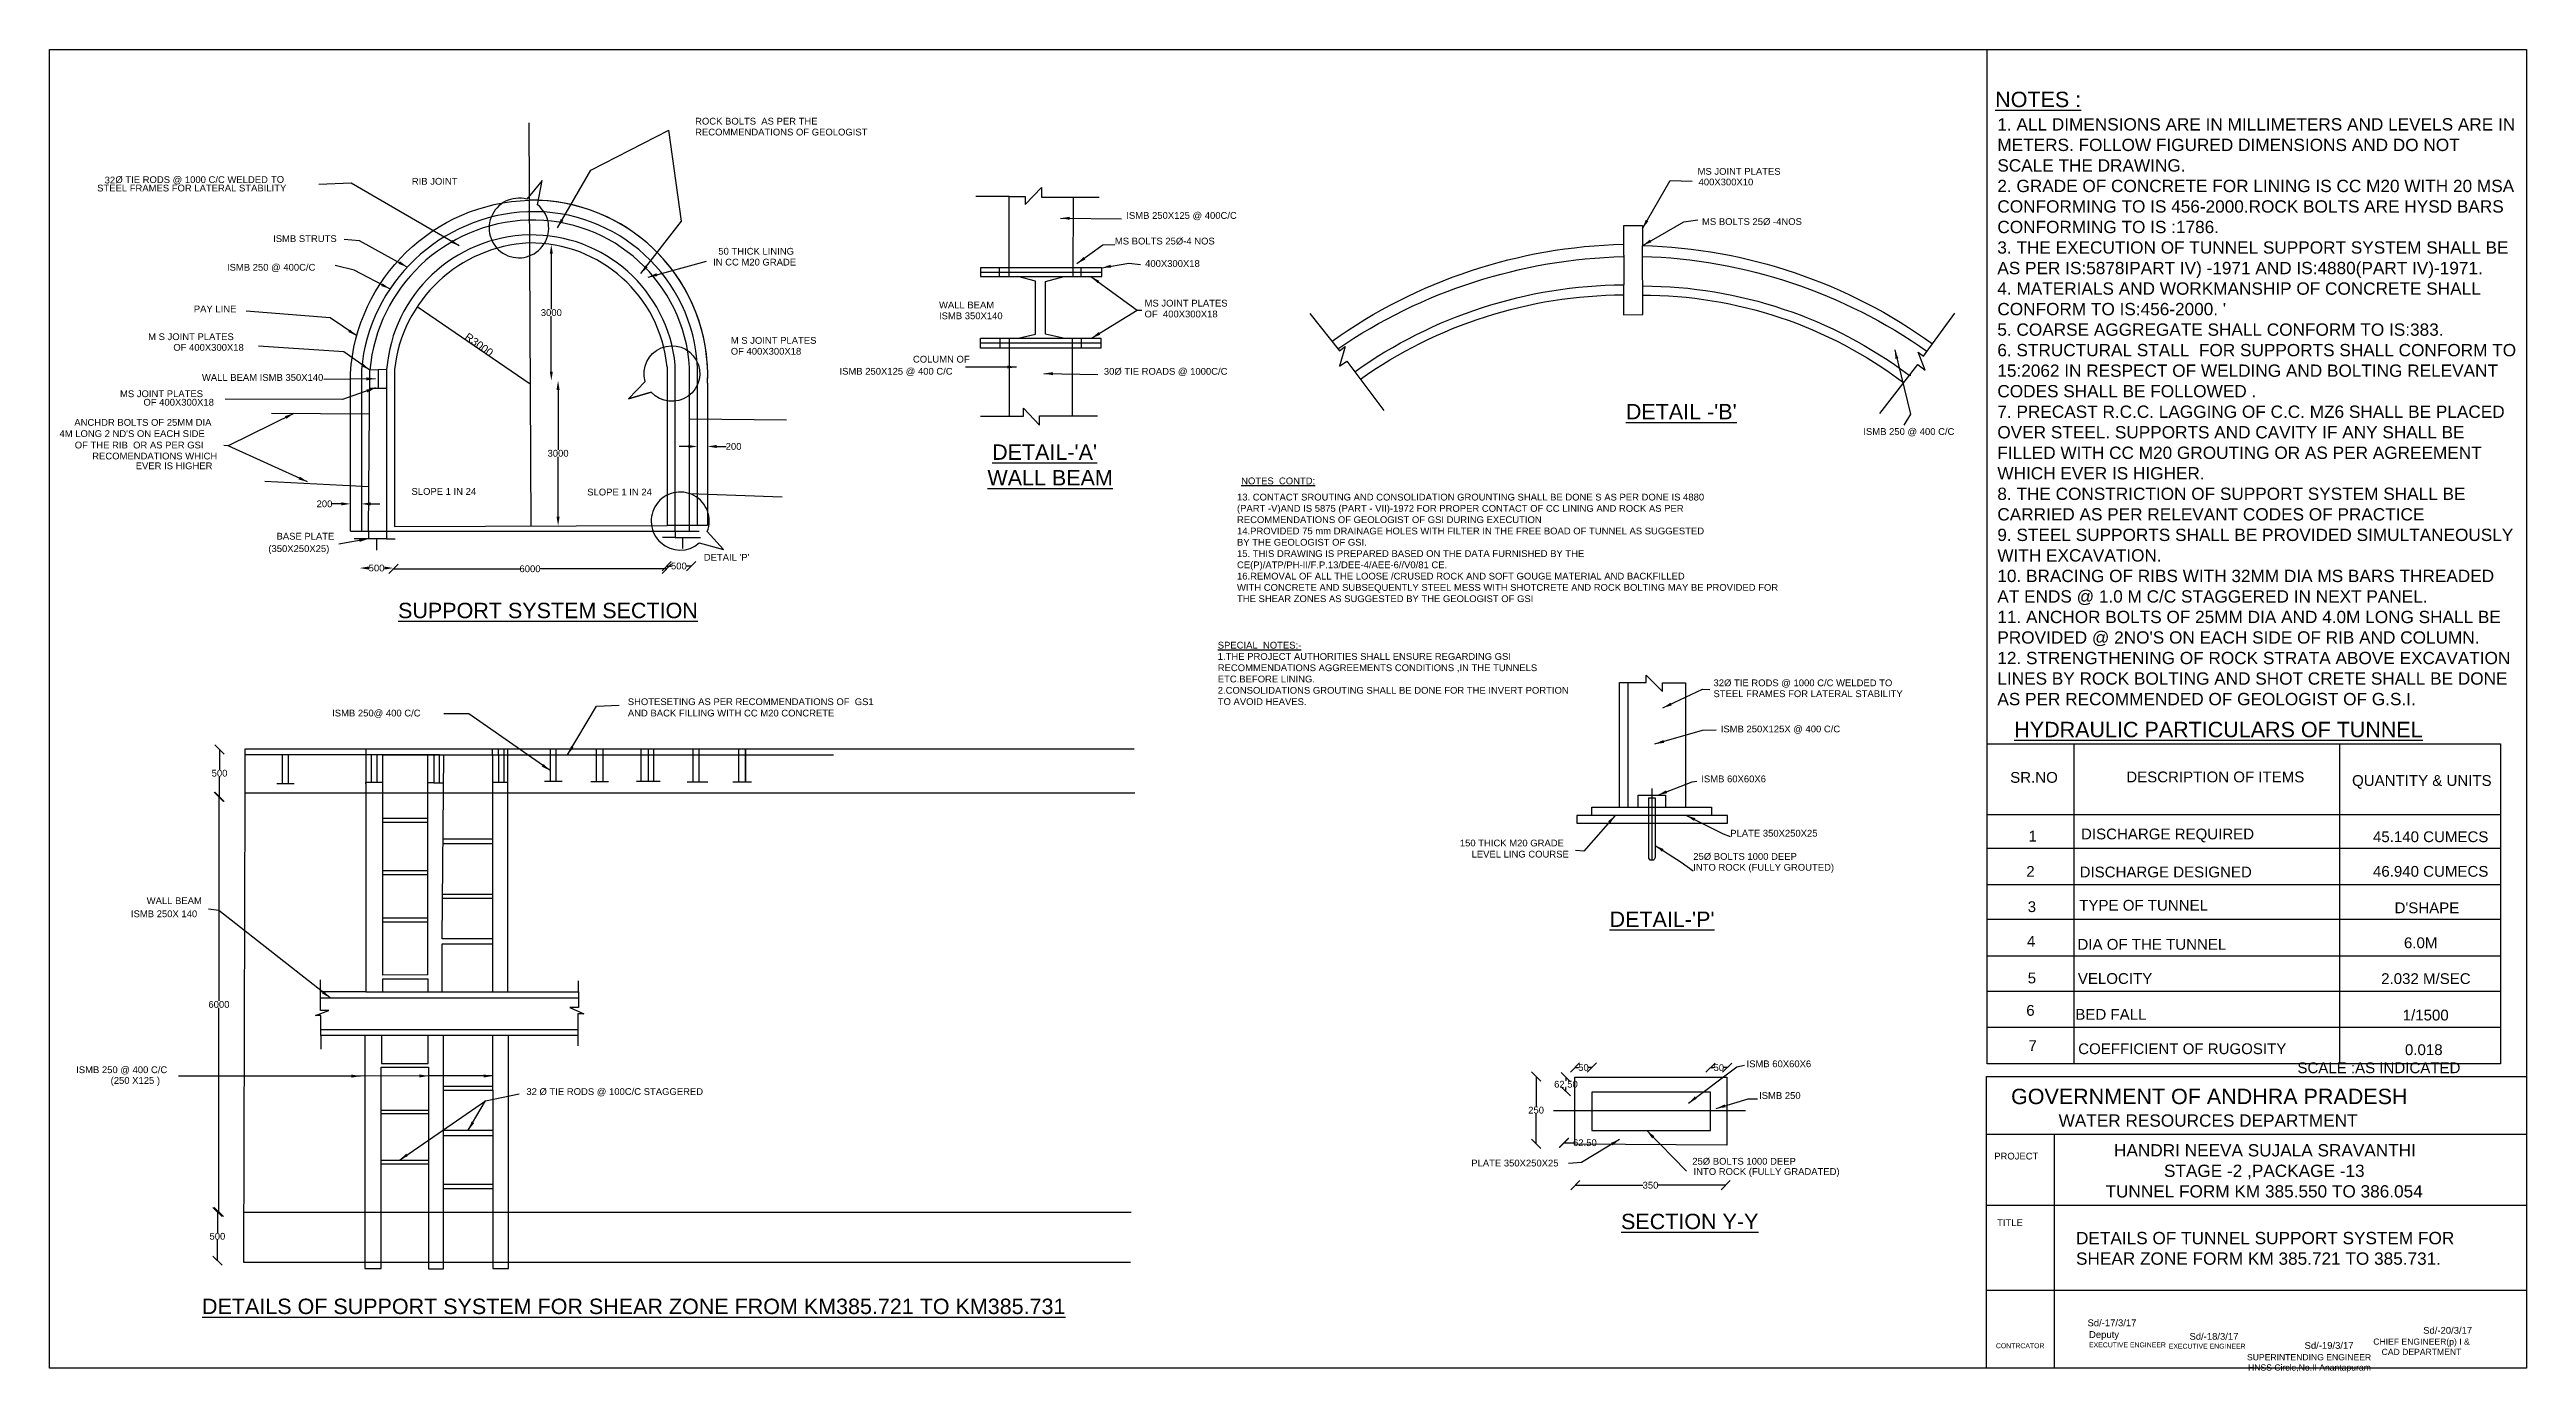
# Model space of a CAD drawing. Header units: millimetres. Extents: x 5124 to 3353660, y 2311 to 45932300.
# Drawn here: x 3345611 to 3353660, y 45928003 to 45932300 of the extents above; entities outside this region: 2.
import ezdxf

# ---------------------------------------------------------------- set-up
doc = ezdxf.new("R2010")
doc.units = ezdxf.units.MM
doc.header["$MEASUREMENT"] = 0
for name, color, linetype in [('DIMENSION', 7, 'Continuous'), ('DRAWING', 2, 'Continuous'), ('TEXT', 7, 'Continuous')]:
    doc.layers.add(name, color=color, linetype=linetype)
doc.styles.get("Standard").update_dxf_attribs({"font": 'arial.ttf', "height": 22})
doc.dimstyles.get("Standard").update_dxf_attribs({"dimtxt": 200, "dimasz": 110, "dimexe": 0.18, "dimexo": 0.0625, "dimgap": 0.09, "dimtad": 0, "dimtih": 1, "dimtoh": 1, "dimdec": 0, "dimzin": 0, "dimdsep": 46, "dimtxsty": 'Standard', "dimblk": 'OBLIQUE', "dimcen": 0.09, "dimse1": 1, "dimse2": 1, "dimadec": 0, "dimazin": 0, "dimtfac": 1, "dimtdec": 0, "dimtofl": 0, "dimtmove": 0, "dimatfit": 3, "dimfxl": 1, "dimtolj": 1, "dimtzin": 0, "dimarcsym": 0})

msp = doc.modelspace()

# ---------------------------------------------------------------- texts
at = {"layer": 'DIMENSION', "color": 0}
for s, height, p in [('SR.NO ', 35, (3351982.7, 45929918.4)), ('DESCRIPTION OF ITEMS', 35, (3352360, 45929920)), ('QUANTITY & UNITS ', 35, (3353093.7, 45929908.3)), ('1', 35, (3352042, 45929727.6)), ('DISCHARGE REQUIRED ', 35, (3352213, 45929734.6)), ('45.140 CUMECS ', 35, (3353161.7, 45929725.6)), ('2', 35, (3352035, 45929613)), ('DISCHARGE DESIGNED ', 35, (3352208.3, 45929611.1)), ('46.940 CUMECS ', 35, (3353161.7, 45929613.2)), ('3', 35, (3352039.7, 45929498.4)), ('TYPE OF TUNNEL ', 35, (3352207.2, 45929502.9)), ("D'SHAPE", 35, (3353231.8, 45929494.7)), ('4', 35, (3352037.3, 45929386.1)), ('DIA OF THE TUNNEL ', 35, (3352201.4, 45929376.1)), ('6.0M', 35, (3353262.4, 45929381.1)), ('5', 35, (3352039.7, 45929266.8)), ('VELOCITY ', 35, (3352202.6, 45929265)), ('2.032 M/SEC', 35, (3353188.4, 45929264.7)), ('6', 35, (3352035, 45929161.5)), ('BED FALL ', 35, (3352194.5, 45929148.6)), ('1/1500', 35, (3353258.3, 45929146.2)), ('7', 35, (3352042, 45929046.9)), ('COEFFICIENT OF RUGOSITY', 35, (3352203.8, 45929036.9)), ('SCALE :AS INDICATED ', 35, (3352916.1, 45928975)), ('0.018', 35, (3353265.6, 45929033.8)), ('PROJECT', 22, (3351930.8, 45928694.6)), ('TITLE ', 22, (3351940.2, 45928478.3)), ('Sd/-17/3/17', 22, (3352234, 45928153)), ('Sd/-18/3/17', 22, (3352565.5, 45928109)), ('Sd/-20/3/17', 22, (3353325, 45928128.5)), ('CONTRCATOR', 16, (3351936.4, 45928081.5)), ('EXECUTIVE ENGINEER', 16, (3352498, 45928080)), ('Sd/-19/3/17', 22, (3352939.5, 45928079.5))]:
    msp.add_text(s, height=height, dxfattribs=at).set_placement(p)
at = {"layer": 'DIMENSION', "color": 0, "attachment_point": 1}
for s, insert, char_height, width in [("1. ALL DIMENSIONS ARE IN MILLIMETERS AND LEVELS ARE IN METERS. FOLLOW FIGURED DIMENSIONS AND DO NOT SCALE THE DRAWING. \\P2. GRADE OF CONCRETE FOR LINING IS CC M20 WITH 20 MSA CONFORMING TO IS 456-2000.ROCK BOLTS ARE HYSD BARS CONFORMING TO IS :1786. \\P3. THE EXECUTION OF TUNNEL SUPPORT SYSTEM SHALL BE AS PER IS:5878IPART IV) -1971 AND IS:4880(PART IV)-1971. \\P4. MATERIALS AND WORKMANSHIP OF CONCRETE SHALL CONFORM TO IS:456-2000. ' \\P5. COARSE AGGREGATE SHALL CONFORM TO IS:383. \\P6. STRUCTURAL STALL  FOR SUPPORTS SHALL CONFORM TO 15:2062 IN RESPECT OF WELDING AND BOLTING RELEVANT CODES SHALL BE FOLLOWED . \\P7. PRECAST R.C.C. LAGGING OF C.C. MZ6 SHALL BE PLACED OVER STEEL. SUPPORTS AND CAVITY IF ANY SHALL BE FILLED WITH CC M20 GROUTING OR AS PER AGREEMENT WHICH EVER IS HIGHER. \\P8. THE CONSTRICTION OF SUPPORT SYSTEM SHALL BE CARRIED AS PER RELEVANT CODES OF PRACTICE \\P9. STEEL SUPPORTS SHALL BE PROVIDED SIMULTANEOUSLY WITH EXCAVATION. \\P10. BRACING OF RIBS WITH 32MM DIA MS BARS THREADED AT ENDS @ 1.0 M C/C STAGGERED IN NEXT PANEL. \\P11. ANCHOR BOLTS OF 25MM DIA AND 4.0M LONG SHALL BE PROVIDED @ 2NO'S ON EACH SIDE OF RIB AND COLUMN. \\P12. STRENGTHENING OF ROCK STRATA ABOVE EXCAVATION LINES BY ROCK BOLTING AND SHOT CRETE SHALL BE DONE AS PER RECOMMENDED OF GEOLOGIST OF G.S.I. ", (3351941, 45932077.5), 40.0004, 1689.891), ('\\pi35.523;{\\H2.2727x;GOVERNMENT OF ANDHRA PRADESH } \\P\\pi190.09;{\\H1.8182x;WATER RESOURCES DEPARTMENT}', (3351950, 45928924.5), 22, 1350.157), ('\\pi103.12;HANDRI NEEVA SUJALA SRAVANTHI  \\P\\pi265.44;STAGE -2 ,PACKAGE -13 \\P\\pi75.455;TUNNEL FORM KM 385.550 TO 386.054', (3352217, 45928744.5), 40, 1177.976), ('DETAILS OF TUNNEL SUPPORT SYSTEM FOR  SHEAR ZONE FORM KM 385.721 TO 385.731.', (3352196.6, 45928459.3), 40, 1397.745), ('Deputy \\P{\\H0.72727x;EXECUTIVE ENGINEER}', (3352239, 45928137), 22, 249.648), ('\\pi7.1616;CHIEF ENGINEER(p) I & \\P\\pi34.297;CAD DEPARTMENT', (3353155.5, 45928112.9), 20, 325.878), ('\\pi40.772;SUPERINTENDING ENGINEER  \\P\\pi44.265;HNSS Circle,No.II Anantapuram ', (3352711.5, 45928062.2), 20, 483.563)]:
    msp.add_mtext(s, dxfattribs=dict(at, insert=insert, char_height=char_height, width=width))
at = {"layer": 'DIMENSION', "color": 0, "char_height": 22, "attachment_point": 1}
for s, width, heights, insert in [('\\A1;13. CONTACT SROUTING AND CONSOLIDATION GROUNTING SHALL BE DONE S AS PER DONE IS 4880\\P(PART -V)AND IS 5875 (PART - VII)-1972 FOR PROPER CONTACT OF CC LINING AND ROCK AS PER RECOMMENDATIONS OF GEOLOGIST OF GSI DURING EXECUTION \\P14.PROVIDED 75 mm DRAINAGE HOLES WITH FILTER IN THE FREE BOAD OF TUNNEL AS SUGGESTED \\PBY THE GEOLOGIST OF GSI.\\P15. THIS DRAWING IS PREPARED BASED ON THE DATA FURNISHED BY THE \\PCE(P)/ATP/PH-II/F.P.13/DEE-4/AEE-6//V0/81 CE.\\P16.REMOVAL OF ALL THE LOOSE /CRUSED ROCK AND SOFT GOUGE MATERIAL AND BACKFILLED \\PWITH CONCRETE AND SUBSEQUENTLY STEEL MESS WITH SHOTCRETE AND ROCK BOLTING MAY BE PROVIDED FOR THE SHEAR ZONES AS SUGGESTED BY THE GEOLOGIST OF GSI', 1764, [494.5], (3349470, 45930857.5)), ('{\\LSPECIAL  NOTES:-}\\P1.THE PROJECT AUTHORITIES SHALL ENSURE REGARDING GSI RECOMMENDATIONS AGGREEMENTS CONDITIONS ,IN THE TUNNELS ETC.BEFORE LINING.\\P2.CONSOLIDATIONS GROUTING SHALL BE DONE FOR THE INVERT PORTION TO AVOID HEAVES.', 1175, [0], (3349407.5, 45930376.5))]:
    msp.add_mtext_dynamic_manual_height_columns(s, width=width, gutter_width=110, heights=heights, dxfattribs=dict(at, insert=insert))
at = {"layer": 'TEXT', "color": 0}
for s, height, p in [('%%UNOTES :', 50, (3351934, 45932113.5)), ('ROCK BOLTS  AS PER THE ', 22, (3347709, 45932056.8)), ('RECOMMENDATIONS OF GEOLOGIST', 22, (3347709, 45932021.4)), ('MS JOINT PLATES', 22, (3350966.8, 45931893.7)), ('STEEL FRAMES FOR LATERAL STABILITY', 22, (3345765.7, 45931839.5)), ('32', 22, (3345790, 45931865.5)), ('Ø TIE RODS @ 1000 C/C WELDED ', 22, (3345825, 45931866.9)), ('TO', 22, (3346330.6, 45931867.5)), ('RIB JOINT', 22, (3346788.4, 45931861.6)), ('400X300X10', 22, (3350970.1, 45931859.2)), ('ISMB 250X125 @ 400C/C', 22, (3349110.3, 45931750.5)), ('MS BOLTS 25Ø -4NOS', 22, (3350981.3, 45931730.6)), ('ISMB STRUTS', 22, (3346337.6, 45931675.3)), ('  50 THICK LINING ', 22, (3347767.4, 45931634.2)), ('MS BOLTS 25Ø-4 NOS', 22, (3349073.2, 45931667.2)), ('ISMB 250 @ 400C/C', 22, (3346187.6, 45931582.1)), ('IN CC M20 GRADE', 22, (3347767.4, 45931598.9)), ('400X300X18', 22, (3349171.4, 45931594.3)), ('PAY LINE', 22, (3346079.9, 45931447)), ('WALL BEAM ', 22, (3348501.6, 45931459.8)), ('ISMB 350X140', 22, (3348501.6, 45931424.4)), ('OF  400X300X18', 22, (3349169.6, 45931430.3)), ('MS JOINT PLATES', 22, (3349169.6, 45931465.6)), ('M S JOINT PLATES', 22, (3345931.4, 45931356.6)), ('OF 400X300X18', 22, (3346013.3, 45931321.9)), ('M S JOINT PLATES', 22, (3347824.9, 45931344.6)), ('OF 400X300X18', 22, (3347824.9, 45931309.3)), ('ISMB 250X125 @ 400 C/C', 22, (3348178.2, 45931244.3)), ('COLUMN OF', 22, (3348416.9, 45931283.6)), ('30Ø TIE ROADS @ 1000C/C', 22, (3349037.3, 45931244)), ('MS JOINT PLATES', 22, (3345840, 45931171.3)), ('WALL BEAM ISMB 350X140', 22, (3346106.2, 45931224.2)), ('ANCHDR BOLTS OF 25MM DIA', 22, (3345691.5, 45931078.2)), ('OF 400X300X18', 22, (3345916.2, 45931143.7)), ("%%UDETAIL -'B'", 50, (3350733.6, 45931099.2)), ("4M LONG 2 ND'S ON EACH SIDE ", 22, (3345643.3, 45931041.8)), ('OF THE RIB  OR AS PER GSI ', 22, (3345693, 45931004.6)), ("%%UDETAIL-'A'", 50, (3348674.2, 45930967.6)), ('ISMB 250 @ 400 C/C', 22, (3351505.5, 45931048.5)), ('RECOMENDATIONS WHICH ', 22, (3345749.7, 45930968.9)), ('EVER IS HIGHER', 22, (3345891.1, 45930937.1)), ('%%UWALL BEAM', 50, (3348659, 45930884.5)), ('SLOPE 1 IN 24', 22, (3346787.3, 45930853.9)), ('SLOPE 1 IN 24', 22, (3347358.4, 45930851.8)), ('%%UNOTES  CONTD:', 22, (3349483.5, 45930888.2)), ('(350X250X25)', 22, (3346322.1, 45930668.2)), ('BASE PLATE ', 22, (3346348.7, 45930708.5)), ("DETAIL 'P'", 22, (3347737.2, 45930639.9)), ('%%USUPPORT SYSTEM SECTION', 50, (3346743.7, 45930453.2)), ('32Ø TIE RODS @ 1000 C/C WELDED TO', 22, (3351018.6, 45930232.1)), ('STEEL FRAMES FOR LATERAL STABILITY', 22, (3351018.6, 45930196.7)), ('ISMB 250@ 400 C/C', 22, (3346529.4, 45930133.9)), ('AND BACK FILLING WITH CC M20 CONCRETE', 22, (3347490.5, 45930133.9)), ('SHOTESETING AS PER RECOMMENDATIONS OF  GS1', 22, (3347490.2, 45930170.8)), ('ISMB 250X125X @ 400 C/C', 22, (3351042.1, 45930082.3)), ('%%UHYDRAULIC PARTICULARS OF TUNNEL', 50, (3351996, 45930066.5)), ('ISMB 60X60X6', 22, (3350978.9, 45929920.1)), ('150 THICK M20 GRADE', 22, (3350194.2, 45929711.7)), ('PLATE 350X250X25', 22, (3351073, 45929743.6)), ('LEVEL LING COURSE', 22, (3350232.3, 45929675.6)), ('25Ø BOLTS 1000 DEEP ', 22, (3350952.8, 45929668.1)), ('INTO ROCK (FULLY GROUTED)', 22, (3350952.8, 45929632.8)), ('ISMB 250X 140 ', 22, (3345875.6, 45929481.7)), ('WALL BEAM ', 22, (3345926.7, 45929524.3)), ("%%UDETAIL-'P'", 50, (3350680.8, 45929450.2)), ('ISMB 250 @ 400 C/C', 22, (3345697.6, 45928975.1)), ('ISMB 60X60X6', 22, (3351125.9, 45928994.4)), ('(250 X125 )', 22, (3345809.5, 45928940.4)), ('32 Ø TIE RODS @ 100C/C STAGGERED', 22, (3347160.6, 45928904.3)), ('ISMB 250', 22, (3351166.7, 45928891.4)), ('PLATE 350X250X25', 22, (3350231.3, 45928672)), ('25Ø BOLTS 1000 DEEP', 22, (3350949.6, 45928677.9)), ('INTO ROCK (FULLY GRADATED)', 22, (3350953.8, 45928644.5)), ('%%USECTION Y-Y', 50, (3350718.1, 45928468.3)), ('%%UDETAILS OF SUPPORT SYSTEM FOR SHEAR ZONE FROM KM385.721 TO KM385.731', 50, (3346106.5, 45928192.5))]:
    msp.add_text(s, height=height, dxfattribs=at).set_placement(p)
msp.add_text('R3000', height=25, rotation=324.40047, dxfattribs=at).set_placement((3346957.8, 45931361.9))

# ---------------------------------------------------------------- blocks, each defined once
blk = doc.blocks.new('_Oblique')
at = {"color": 0, "linetype": 'ByBlock', "lineweight": -2}
blk.add_line((-0.5, -0.5), (0.5, 0.5), dxfattribs=at)
blk = doc.blocks.new('*D43')
at = {"layer": 'Defpoints', "color": 0}
for p in [(3346157.5, 45928524), (3346155, 45928366), (3346156.5, 45928366)]:
    blk.add_point(p, dxfattribs=at)
at = {"layer": 'DIMENSION', "color": 0, "lineweight": -2}
for p, q in [((3346156.5, 45928524), (3346156.5, 45928456.3)), ((3346156.5, 45928366), (3346156.5, 45928433.7))]:
    blk.add_line(p, q, dxfattribs=at)
at = {"layer": 'DIMENSION', "color": 0, "lineweight": -2, "xscale": 30, "yscale": 30, "zscale": 30}
for p, rotation in [((3346156.5, 45928524), 90), ((3346156.5, 45928366), 270)]:
    blk.add_blockref('_Oblique', p, dxfattribs=dict(at, rotation=rotation))
at = {"layer": 'DIMENSION', "color": 0, "insert": (3346156.5, 45928445), "char_height": 22, "attachment_point": 5}
blk.add_mtext('\\A1;500', dxfattribs=at)
blk = doc.blocks.new('*D44')
at = {"layer": 'Defpoints', "color": 0}
for p in [(3346161.5, 45929872.5), (3346161.5, 45929872.5), (3346157.5, 45928524)]:
    blk.add_point(p, dxfattribs=at)
at = {"layer": 'DIMENSION', "color": 0, "lineweight": -2}
for p, q in [((3346161.5, 45929872.5), (3346161.5, 45929209.6)), ((3346161.5, 45928524), (3346161.5, 45929186.9))]:
    blk.add_line(p, q, dxfattribs=at)
at = {"layer": 'DIMENSION', "color": 0, "lineweight": -2, "xscale": 30, "yscale": 30, "zscale": 30}
for p, rotation in [((3346161.5, 45929872.5), 90), ((3346161.5, 45928524), 270)]:
    blk.add_blockref('_Oblique', p, dxfattribs=dict(at, rotation=rotation))
at = {"layer": 'DIMENSION', "color": 0, "insert": (3346161.5, 45929198.2), "char_height": 22, "attachment_point": 5}
blk.add_mtext('\\A1;6000', dxfattribs=at)
blk = doc.blocks.new('*D45')
at = {"layer": 'Defpoints', "color": 0}
for p in [(3346162.5, 45930026.5), (3346163.5, 45930026.5), (3346161.5, 45929872.5)]:
    blk.add_point(p, dxfattribs=at)
at = {"layer": 'DIMENSION', "color": 0, "lineweight": -2}
for p, q in [((3346163.5, 45930026.5), (3346163.5, 45929960.8)), ((3346163.5, 45929872.5), (3346163.5, 45929938.2))]:
    blk.add_line(p, q, dxfattribs=at)
at = {"layer": 'DIMENSION', "color": 0, "lineweight": -2, "xscale": 30, "yscale": 30, "zscale": 30}
for p, rotation in [((3346163.5, 45930026.5), 90), ((3346163.5, 45929872.5), 270)]:
    blk.add_blockref('_Oblique', p, dxfattribs=dict(at, rotation=rotation))
at = {"layer": 'DIMENSION', "color": 0, "insert": (3346163.5, 45929949.5), "char_height": 22, "attachment_point": 5}
blk.add_mtext('\\A1;500', dxfattribs=at)
blk = doc.blocks.new('*D46')
at = {"layer": 'Defpoints', "color": 0}
for p in [(3350569.5, 45928615), (3351058, 45928611.5), (3351058, 45928611)]:
    blk.add_point(p, dxfattribs=at)
at = {"layer": 'DIMENSION', "color": 0, "lineweight": -2}
for p, q in [((3350569.5, 45928611), (3350789.4, 45928611)), ((3351058, 45928611), (3350838.1, 45928611))]:
    blk.add_line(p, q, dxfattribs=at)
at = {"layer": 'DIMENSION', "color": 0, "lineweight": -2, "xscale": 30, "yscale": 30, "zscale": 30, "rotation": 180}
blk.add_blockref('_Oblique', (3350569.5, 45928611), dxfattribs=at)
at = {"layer": 'DIMENSION', "color": 0, "lineweight": -2, "xscale": 30, "yscale": 30, "zscale": 30}
blk.add_blockref('_Oblique', (3351058, 45928611), dxfattribs=at)
at = {"layer": 'DIMENSION', "color": 0, "insert": (3350813.8, 45928611), "char_height": 22, "attachment_point": 5}
blk.add_mtext('\\A1;350', dxfattribs=at)
blk = doc.blocks.new('*D47')
at = {"layer": 'Defpoints', "color": 0}
for p in [(3350532.5, 45928790.5), (3350533.5, 45928749), (3350533.5, 45928749)]:
    blk.add_point(p, dxfattribs=at)
at = {"layer": 'DIMENSION', "color": 0, "lineweight": -2}
for p, q in [((3350532.5, 45928749), (3350533.5, 45928749)), ((3350533.5, 45928749), (3350563.5, 45928749))]:
    blk.add_line(p, q, dxfattribs=at)
at = {"layer": 'DIMENSION', "color": 0, "lineweight": -2, "xscale": 30, "yscale": 30, "zscale": 30, "rotation": 180}
blk.add_blockref('_Oblique', (3350532.5, 45928749), dxfattribs=at)
at = {"layer": 'DIMENSION', "color": 0, "lineweight": -2, "xscale": 30, "yscale": 30, "zscale": 30}
blk.add_blockref('_Oblique', (3350533.5, 45928749), dxfattribs=at)
at = {"layer": 'DIMENSION', "color": 0, "insert": (3350600.7, 45928749), "char_height": 22, "attachment_point": 5}
blk.add_mtext('\\A1;62.50', dxfattribs=at)
blk = doc.blocks.new('*D48')
at = {"layer": 'Defpoints', "color": 0}
for p in [(3350440.5, 45928964), (3350442, 45928964), (3350437.5, 45928745.5)]:
    blk.add_point(p, dxfattribs=at)
at = {"layer": 'DIMENSION', "color": 0, "lineweight": -2}
for p, q in [((3350442, 45928964), (3350442, 45928866.1)), ((3350442, 45928745.5), (3350442, 45928843.4))]:
    blk.add_line(p, q, dxfattribs=at)
at = {"layer": 'DIMENSION', "color": 0, "lineweight": -2, "xscale": 30, "yscale": 30, "zscale": 30}
for p, rotation in [((3350442, 45928964), 90), ((3350442, 45928745.5), 270)]:
    blk.add_blockref('_Oblique', p, dxfattribs=dict(at, rotation=rotation))
at = {"layer": 'DIMENSION', "color": 0, "insert": (3350442, 45928854.8), "char_height": 22, "attachment_point": 5}
blk.add_mtext('\\A1;250', dxfattribs=at)
blk = doc.blocks.new('*D49')
at = {"layer": 'Defpoints', "color": 0}
for p in [(3350534, 45928962), (3350539, 45928962), (3350534, 45928916)]:
    blk.add_point(p, dxfattribs=at)
at = {"layer": 'DIMENSION', "color": 0, "lineweight": -2}
for p, q in [((3350539, 45928962), (3350539, 45928950.3)), ((3350539, 45928916), (3350539, 45928927.7))]:
    blk.add_line(p, q, dxfattribs=at)
at = {"layer": 'DIMENSION', "color": 0, "lineweight": -2, "xscale": 30, "yscale": 30, "zscale": 30}
for p, rotation in [((3350539, 45928962), 90), ((3350539, 45928916), 270)]:
    blk.add_blockref('_Oblique', p, dxfattribs=dict(at, rotation=rotation))
at = {"layer": 'DIMENSION', "color": 0, "insert": (3350539, 45928939), "char_height": 22, "attachment_point": 5}
blk.add_mtext('\\A1;62.50', dxfattribs=at)
blk = doc.blocks.new('*D50')
at = {"layer": 'Defpoints', "color": 0}
for p in [(3350568.5, 45928993.5), (3350623.5, 45928993.5), (3350623.5, 45928993.5)]:
    blk.add_point(p, dxfattribs=at)
at = {"layer": 'DIMENSION', "color": 0, "lineweight": -2}
for p, q in [((3350568.5, 45928993.5), (3350580.2, 45928993.5)), ((3350623.5, 45928993.5), (3350611.8, 45928993.5))]:
    blk.add_line(p, q, dxfattribs=at)
at = {"layer": 'DIMENSION', "color": 0, "lineweight": -2, "xscale": 30, "yscale": 30, "zscale": 30, "rotation": 180}
blk.add_blockref('_Oblique', (3350568.5, 45928993.5), dxfattribs=at)
at = {"layer": 'DIMENSION', "color": 0, "lineweight": -2, "xscale": 30, "yscale": 30, "zscale": 30}
blk.add_blockref('_Oblique', (3350623.5, 45928993.5), dxfattribs=at)
at = {"layer": 'DIMENSION', "color": 0, "insert": (3350596, 45928993.5), "char_height": 22, "attachment_point": 5}
blk.add_mtext('\\A1;50', dxfattribs=at)
blk = doc.blocks.new('*D51')
at = {"layer": 'Defpoints', "color": 0}
for p in [(3351008.5, 45928991), (3351063, 45928993), (3351063, 45928991)]:
    blk.add_point(p, dxfattribs=at)
at = {"layer": 'DIMENSION', "color": 0, "lineweight": -2}
for p, q in [((3351008.5, 45928993), (3351019.9, 45928993)), ((3351063, 45928993), (3351051.6, 45928993))]:
    blk.add_line(p, q, dxfattribs=at)
at = {"layer": 'DIMENSION', "color": 0, "lineweight": -2, "xscale": 30, "yscale": 30, "zscale": 30, "rotation": 180}
blk.add_blockref('_Oblique', (3351008.5, 45928993), dxfattribs=at)
at = {"layer": 'DIMENSION', "color": 0, "lineweight": -2, "xscale": 30, "yscale": 30, "zscale": 30}
blk.add_blockref('_Oblique', (3351063, 45928993), dxfattribs=at)
at = {"layer": 'DIMENSION', "color": 0, "insert": (3351035.8, 45928993), "char_height": 22, "attachment_point": 5}
blk.add_mtext('\\A1;50', dxfattribs=at)
blk = doc.blocks.new('*D52')
at = {"layer": 'Defpoints', "color": 0}
for p in [(3347616.5, 45930620), (3347696, 45930622.5), (3347696, 45930621)]:
    blk.add_point(p, dxfattribs=at)
at = {"layer": 'DIMENSION', "color": 0, "lineweight": -2}
for p, q in [((3347616.5, 45930622.5), (3347631.89397, 45930622.5)), ((3347696, 45930622.5), (3347680.60603, 45930622.5))]:
    blk.add_line(p, q, dxfattribs=at)
at = {"layer": 'DIMENSION', "color": 0, "lineweight": -2, "xscale": 30, "yscale": 30, "zscale": 30, "rotation": 180}
blk.add_blockref('_Oblique', (3347616.5, 45930622.5), dxfattribs=at)
at = {"layer": 'DIMENSION', "color": 0, "lineweight": -2, "xscale": 30, "yscale": 30, "zscale": 30}
blk.add_blockref('_Oblique', (3347696, 45930622.5), dxfattribs=at)
at = {"layer": 'DIMENSION', "color": 0, "insert": (3347656.25, 45930622.5), "char_height": 22, "attachment_point": 5}
blk.add_mtext('\\A1;500', dxfattribs=at)
blk = doc.blocks.new('*D53')
at = {"layer": 'Defpoints', "color": 0}
for p in [(3346728.5, 45930615.5), (3346728.5, 45930613.5), (3347616.5, 45930622.5)]:
    blk.add_point(p, dxfattribs=at)
at = {"layer": 'DIMENSION', "color": 0, "lineweight": -2}
for p, q in [((3346728.5, 45930613.5), (3347139.537558, 45930613.5)), ((3347616.5, 45930613.5), (3347205.462442, 45930613.5))]:
    blk.add_line(p, q, dxfattribs=at)
at = {"layer": 'DIMENSION', "color": 0, "lineweight": -2, "xscale": 30, "yscale": 30, "zscale": 30, "rotation": 180}
blk.add_blockref('_Oblique', (3346728.5, 45930613.5), dxfattribs=at)
at = {"layer": 'DIMENSION', "color": 0, "lineweight": -2, "xscale": 30, "yscale": 30, "zscale": 30}
blk.add_blockref('_Oblique', (3347616.5, 45930613.5), dxfattribs=at)
at = {"layer": 'DIMENSION', "color": 0, "insert": (3347172.5, 45930613.5), "char_height": 22, "attachment_point": 5}
blk.add_mtext('\\A1;6000', dxfattribs=at)
blk = doc.blocks.new('*D54')
at = {"layer": 'Defpoints', "color": 0}
for p in [(3346619, 45930616), (3346619, 45930613.5), (3346728.5, 45930615.5)]:
    blk.add_point(p, dxfattribs=at)
at = {"layer": 'DIMENSION', "color": 0, "lineweight": -2}
for p, q in [((3346649, 45930616), (3346649.39397, 45930616)), ((3346698.5, 45930616), (3346698.10603, 45930616))]:
    blk.add_line(p, q, dxfattribs=at)
at = {"layer": 'DIMENSION', "color": 0}
for points in [[(3346649, 45930621), (3346649, 45930611), (3346619, 45930616)], [(3346698.5, 45930621), (3346698.5, 45930611), (3346728.5, 45930616)]]:
    blk.add_solid(points, dxfattribs=at)
at = {"layer": 'DIMENSION', "color": 0, "insert": (3346673.75, 45930616), "char_height": 22, "attachment_point": 5}
blk.add_mtext('\\A1;500', dxfattribs=at)
blk = doc.blocks.new('*D55')
at = {"layer": 'Defpoints', "color": 0}
for p in [(3346589, 45930824.5), (3346589, 45930824.5), (3346624.5, 45930824.5)]:
    blk.add_point(p, dxfattribs=at)
at = {"layer": 'DIMENSION', "color": 0, "lineweight": -2}
for p, q in [((3346559, 45930824.5), (3346529, 45930824.5)), ((3346654.5, 45930824.5), (3346684.5, 45930824.5))]:
    blk.add_line(p, q, dxfattribs=at)
at = {"layer": 'DIMENSION', "color": 0}
for points in [[(3346559, 45930829.5), (3346559, 45930819.5), (3346589, 45930824.5)], [(3346654.5, 45930829.5), (3346654.5, 45930819.5), (3346624.5, 45930824.5)]]:
    blk.add_solid(points, dxfattribs=at)
at = {"layer": 'DIMENSION', "color": 0, "insert": (3346504.5, 45930824.5), "char_height": 22, "attachment_point": 5}
blk.add_mtext('\\A1;200', dxfattribs=at)
blk = doc.blocks.new('*D56')
at = {"layer": 'Defpoints', "color": 0}
for p in [(3347241.7, 45931667.1), (3347241.7, 45931667.1), (3347252.5, 45931224.5)]:
    blk.add_point(p, dxfattribs=at)
at = {"layer": 'DIMENSION', "color": 0, "lineweight": -2}
for p, q in [((3347241.7, 45931637.1), (3347241.7, 45931457.1)), ((3347241.7, 45931254.5), (3347241.7, 45931434.5))]:
    blk.add_line(p, q, dxfattribs=at)
at = {"layer": 'DIMENSION', "color": 0}
for points in [[(3347236.7, 45931637.1), (3347246.7, 45931637.1), (3347241.7, 45931667.1)], [(3347236.7, 45931254.5), (3347246.7, 45931254.5), (3347241.7, 45931224.5)]]:
    blk.add_solid(points, dxfattribs=at)
at = {"layer": 'DIMENSION', "color": 0, "insert": (3347241.7, 45931445.8), "char_height": 22, "attachment_point": 5}
blk.add_mtext('\\A1;3000', dxfattribs=at)
blk = doc.blocks.new('*D57')
at = {"layer": 'Defpoints', "color": 0}
for p in [(3347241.7, 45931224.5), (3347243.3, 45930753.2), (3347263.6, 45930753.2)]:
    blk.add_point(p, dxfattribs=at)
at = {"layer": 'DIMENSION', "color": 0, "lineweight": -2}
for p, q in [((3347263.6, 45931194.5), (3347263.6, 45931000.2)), ((3347263.6, 45930783.2), (3347263.6, 45930977.5))]:
    blk.add_line(p, q, dxfattribs=at)
at = {"layer": 'DIMENSION', "color": 0}
for points in [[(3347258.6, 45931194.5), (3347268.6, 45931194.5), (3347263.6, 45931224.5)], [(3347258.6, 45930783.2), (3347268.6, 45930783.2), (3347263.6, 45930753.2)]]:
    blk.add_solid(points, dxfattribs=at)
at = {"layer": 'DIMENSION', "color": 0, "insert": (3347263.6, 45930988.9), "char_height": 22, "attachment_point": 5}
blk.add_mtext('\\A1;3000', dxfattribs=at)
blk = doc.blocks.new('*D58')
at = {"layer": 'Defpoints', "color": 0}
for p in [(3347717, 45931011), (3347749.5, 45931011), (3347749.5, 45931011)]:
    blk.add_point(p, dxfattribs=at)
at = {"layer": 'DIMENSION', "color": 0, "lineweight": -2}
for p, q in [((3347687, 45931011), (3347657, 45931011)), ((3347779.5, 45931011), (3347809.5, 45931011))]:
    blk.add_line(p, q, dxfattribs=at)
at = {"layer": 'DIMENSION', "color": 0}
for points in [[(3347687, 45931016), (3347687, 45931006), (3347717, 45931011)], [(3347779.5, 45931016), (3347779.5, 45931006), (3347749.5, 45931011)]]:
    blk.add_solid(points, dxfattribs=at)
at = {"layer": 'DIMENSION', "color": 0, "insert": (3347834, 45931011), "char_height": 22, "attachment_point": 5}
blk.add_mtext('\\A1;200', dxfattribs=at)

# ---------------------------------------------------------------- dimensions: what is measured, and where the dimension line sits
at = {"layer": 'DIMENSION', "color": 0}
for base, p1, p2, text, override, picture, middle in [((3347241.7, 45931667.1), (3347252.5, 45931224.5), (3347241.7, 45931667.1), '3000', {"dimtxt": 22, "dimasz": 30, "dimarcsym": 1}, '*D56', (3347241.7, 45931445.8)), ((3347263.6, 45930753.2), (3347241.7, 45931224.5), (3347243.3, 45930753.2), '3000', {"dimtxt": 22, "dimasz": 30, "dimarcsym": 1}, '*D57', (3347263.6, 45930988.9)), ((3346163.5, 45930026.5), (3346161.5, 45929872.5), (3346162.5, 45930026.5), '500', {"dimtxt": 25, "dimasz": 30, "dimarcsym": 1}, '*D45', (3346163.5, 45929949.5)), ((3346161.5, 45929872.5), (3346157.5, 45928524), (3346161.5, 45929872.5), '6000', {"dimtxt": 25, "dimasz": 30, "dimarcsym": 1}, '*D44', (3346161.5, 45929198.2)), ((3350442, 45928964), (3350437.5, 45928745.5), (3350440.5, 45928964), '250', {"dimtxt": 25, "dimasz": 30, "dimarcsym": 1}, '*D48', (3350442, 45928854.8)), ((3350539, 45928962), (3350534, 45928916), (3350534, 45928962), '62.50', {"dimtxt": 25, "dimasz": 30, "dimarcsym": 1}, '*D49', (3350539, 45928939)), ((3346156.5, 45928366), (3346157.5, 45928524), (3346155, 45928366), '500', {"dimtxt": 25, "dimasz": 30, "dimarcsym": 1}, '*D43', (3346156.5, 45928445))]:
    dim = msp.add_linear_dim(base=base, p1=p1, p2=p2, angle=90, text=text, dimstyle='Standard', override=override, dxfattribs=at)
    dim.commit()
    dim.dimension.update_dxf_attribs({"geometry": picture, "text_midpoint": middle})
for base, p1, p2, text, override, picture, middle in [((3347749.5, 45931011), (3347717, 45931011), (3347749.5, 45931011), '200', {"dimtxt": 22, "dimasz": 30, "dimarcsym": 1}, '*D58', (3347834, 45931011)), ((3346589, 45930824.5), (3346624.5, 45930824.5), (3346589, 45930824.5), '200', {"dimtxt": 22, "dimasz": 30, "dimarcsym": 1}, '*D55', (3346504.5, 45930824.5)), ((3346619, 45930616), (3346728.5, 45930615.5), (3346619, 45930613.5), '500', {"dimtxt": 25, "dimasz": 30, "dimsah": 1, "dimarcsym": 1}, '*D54', (3346673.8, 45930616)), ((3346728.5, 45930613.5), (3347616.5, 45930622.5), (3346728.5, 45930615.5), '6000', {"dimtxt": 25, "dimasz": 30, "dimarcsym": 1}, '*D53', (3347172.5, 45930613.5)), ((3347696, 45930622.5), (3347616.5, 45930620), (3347696, 45930621), '500', {"dimtxt": 25, "dimasz": 30, "dimarcsym": 1}, '*D52', (3347656.2, 45930622.5)), ((3350623.5, 45928993.5), (3350568.5, 45928993.5), (3350623.5, 45928993.5), '50', {"dimtxt": 25, "dimasz": 30, "dimarcsym": 1}, '*D50', (3350596, 45928993.5)), ((3351063, 45928993), (3351008.5, 45928991), (3351063, 45928991), '50', {"dimtxt": 25, "dimasz": 30, "dimarcsym": 1}, '*D51', (3351035.8, 45928993)), ((3350533.5, 45928749), (3350532.5, 45928790.5), (3350533.5, 45928749), '62.50', {"dimtxt": 25, "dimasz": 30, "dimarcsym": 1}, '*D47', (3350600.7, 45928749)), ((3351058, 45928611), (3350569.5, 45928615), (3351058, 45928611.5), '350', {"dimtxt": 25, "dimasz": 30, "dimarcsym": 1}, '*D46', (3350813.8, 45928611))]:
    dim = msp.add_linear_dim(base=base, p1=p1, p2=p2, text=text, dimstyle='Standard', override=override, dxfattribs=at)
    dim.commit()
    dim.dimension.update_dxf_attribs({"geometry": picture, "text_midpoint": middle})

# ---------------------------------------------------------------- hatches: boundary and pattern name
at = {"layer": 'TEXT'}
h = msp.add_hatch(dxfattribs=at)
h.set_pattern_fill('HONEY', color=0, scale=10, style=0)
h.set_pattern_definition([(0, (0, 0), (1.875, 1.08253175), [1.25, -2.5]), (120, (0, 0), (-1.874999995903, 1.082531757096), [1.25, -2.5]), (60, (0, 0), (4.097e-09, 2.165063507096), [-2.5, 1.25])])
h.paths.add_polyline_path([(3010519.4, 45785978.3), (2997903.9, 45785978.3), (2997903.9, 45785329.8), (3010468, 45785329.8, -0.000441), (3010519.4, 45785327.4)])
h = msp.add_hatch(dxfattribs=at)
h.set_pattern_fill('HEX', color=0, scale=10, style=0)
h.set_pattern_definition([(0, (0, 0), (0, 2.16506351), [1.25, -2.5]), (120, (0, 0), (-1.87500000047, -1.082531755), [1.25, -2.5]), (60, (1.25, 0), (-1.87500000047, 1.082531755), [1.25, -2.5])])
h.paths.add_polyline_path([(3010519.4, 45785978.3), (2997903.9, 45785978.3), (2997903.9, 45785329.8), (3010468, 45785329.8, -0.000441), (3010519.4, 45785327.4)])

# ---------------------------------------------------------------- linework, layer by layer
at = {"layer": 'DIMENSION', "color": 0}
for points in [[(3353660.5, 45928017), (3345611, 45928017), (3345611, 45932300.5), (3353660.5, 45932300.5)], [(3351908, 45930045.5), (3353576.5, 45930045.5), (3353576.5, 45929005), (3351908, 45929005)], [(3351906, 45928964), (3353660.5, 45928964), (3353660.5, 45928017), (3351906, 45928017)]]:
    msp.add_lwpolyline(points, close=True, dxfattribs=at)
for points in [[(3351908, 45930045.5), (3351908, 45932300.5)], [(3347691, 45930735.5), (3347691, 45931267.5)], [(3346589, 45930736), (3346589, 45931215.5)], [(3346589, 45930736), (3347722, 45930736)], [(3352190, 45930045.5), (3352190, 45929005)], [(3353053.5, 45929005), (3353053.5, 45930045.5)], [(3351908, 45929815.5), (3353576.5, 45929815.5)], [(3351908, 45929706.5), (3353576.5, 45929706.5)], [(3351908, 45929588.5), (3353576.5, 45929588.5)], [(3351908, 45929475), (3353576.5, 45929475)], [(3351908, 45929356.5), (3353576.5, 45929356.5)], [(3351908, 45929241.5), (3353576.5, 45929241.5)], [(3351908, 45929125), (3353576.5, 45929125)], [(3351906, 45928776.5), (3353660.5, 45928776.5)], [(3352126, 45928776.5), (3352126, 45928017)], [(3351906, 45928546), (3353660.5, 45928546)], [(3351906, 45928270), (3353660.5, 45928270)]]:
    msp.add_lwpolyline(points, dxfattribs=at)
msp.add_arc((3347179.7, 45931240.7), 570.3, 357.56328, 90.67542, dxfattribs=at)
at = {"layer": 'DRAWING', "color": 0}
for points in [[(3347168.5, 45932062.5), (3347175, 45930753)], [(3347197.1, 45931796.3), (3347211.5, 45931875)], [(3348729.5, 45931563), (3348729.5, 45931823.5), (3348621, 45931823.5)], [(3348729.5, 45931823.5), (3348781.5, 45931823.5), (3348781.5, 45931797.5), (3348834.5, 45931852), (3348834.5, 45931820.5), (3349022.5, 45931820.5)], [(3348938, 45931820.5), (3348936, 45931563)], [(3350727.5, 45931632), (3350726.5, 45931438.5), (3350788.5, 45931440), (3350788, 45931662.5)], [(3350727.5, 45931632), (3350727.5, 45931728.5), (3350787.5, 45931728.5), (3350788, 45931662.5)], [(3348636.5, 45931563), (3349030.5, 45931563), (3349030.5, 45931591.5), (3348636.5, 45931591.5), (3348636.5, 45931563)], [(3348636.5, 45931577.2), (3349030.5, 45931577.2)], [(3348698.5, 45931563), (3348698.5, 45931591.5)], [(3348962.5, 45931591.5), (3348962.5, 45931563)], [(3348815.5, 45931548.5), (3348757.5, 45931563)], [(3348758.5, 45931362.5), (3348815.5, 45931376), (3348815.5, 45931548.5)], [(3348848, 45931547.5), (3348908, 45931563)], [(3348905, 45931362.5), (3348848, 45931376), (3348848, 45931547.5)], [(3346806.1, 45931465.6), (3347172.7, 45931215)], [(3349707, 45931443), (3349803, 45931321.5), (3349818.4, 45931333.7), (3349821.5, 45931335.5), (3349803.5, 45931271.5), (3349827, 45931288), (3349947, 45931127.5)], [(3351559, 45931118), (3351682.5, 45931277.5), (3351706, 45931259), (3351684, 45931317.5), (3351701.5, 45931304.5), (3351802.5, 45931444.5)], [(3348935, 45931110.5), (3348935, 45931330.5), (3348636.5, 45931330.5), (3348636.5, 45931362.5), (3349027, 45931362.5), (3349027, 45931330.5), (3348935, 45931330.5)], [(3349027, 45931346.5), (3348636.5, 45931346.5)], [(3348700.5, 45931330.5), (3348700.5, 45931362.5)], [(3348729.5, 45931362.5), (3348729.5, 45931110)], [(3348934, 45931362.5), (3348934, 45931330.5)], [(3348965, 45931330.5), (3348965, 45931362.5)], [(3349777.5, 45931353.7), (3349777.5, 45931353.7)], [(3346624.5, 45931260.5), (3346624.5, 45930736)], [(3346647.5, 45930736), (3346652, 45931259)], [(3346706.5, 45931261), (3346652, 45931259)], [(3346652, 45931259), (3346652, 45931259)], [(3346679.2, 45931260), (3346678.7, 45931199.2)], [(3346706.5, 45931261), (3346706.5, 45930736)], [(3346732, 45931261), (3346732, 45930751.5), (3347617.9, 45930754.5)], [(3347618, 45931269.6), (3347618, 45930754.5)], [(3347644.5, 45930736), (3347644.5, 45931275)], [(3347691, 45930735.5), (3347691, 45931267.5)], [(3347749.5, 45931216.5), (3347749.5, 45930754.5), (3347717, 45930754.5), (3347717, 45931267.5)], [(3346589, 45930736), (3346589.1, 45931248)], [(3346706.5, 45931199), (3346651.5, 45931199.5)], [(3347547, 45931222.5), (3347492.5, 45931165.5)], [(3346650.8, 45931115.9), (3346332, 45931118.5)], [(3347691, 45931100.5), (3348005.5, 45931097.5)], [(3348636.5, 45931110), (3348776, 45931110), (3348776, 45931135.5), (3348828, 45931080), (3348828, 45931110.5), (3349017, 45931110.5)], [(3346648.7, 45930879.5), (3346310.5, 45930897)], [(3347691, 45930858), (3347992, 45930847)], [(3346589, 45930736), (3347722, 45930736)], [(3346589, 45930736), (3346589, 45930736)], [(3346706.5, 45930736), (3346706.5, 45930711), (3346601, 45930711)], [(3346647.5, 45930736), (3346647.5, 45930711)], [(3346674, 45930711), (3346674, 45930674.5)], [(3346706.5, 45930711), (3346734, 45930711)], [(3347644.5, 45930736), (3347644.5, 45930715.5), (3347603.5, 45930715.5)], [(3347717, 45930754.5), (3347617.9, 45930754.5)], [(3347644.5, 45930715.5), (3347727, 45930715.5)], [(3347667.5, 45930715.5), (3347667.5, 45930679.5)], [(3347722.5, 45930697.5), (3347801.5, 45930676)], [(3350713.5, 45929837.5), (3350713.5, 45930244), (3350800, 45930244), (3350800, 45930268), (3350853, 45930215.5), (3350853, 45930243.5), (3350927.5, 45930243.5), (3350927.5, 45929840.5)], [(3350740, 45930242), (3350740, 45929839)], [(3349138.5, 45929884.5), (3346247, 45929884.5), (3346247, 45930029)], [(3346694.5, 45929293), (3346694.5, 45930009.5), (3346247, 45930009.5)], [(3346248, 45930029), (3349135.5, 45930029)], [(3346367, 45930009.5), (3346367, 45929916)], [(3346387.5, 45929916), (3346387.5, 45930009.5)], [(3346639, 45930029), (3346639, 45929239), (3346491.5, 45929239)], [(3346878.5, 45930009), (3346639, 45930009), (3346639, 45929915.5)], [(3346656, 45930009.5), (3346656, 45929920)], [(3346676, 45929920), (3346676, 45930009.5)], [(3346694.5, 45930009.5), (3348158.5, 45930009.5)], [(3346840, 45929294), (3346840, 45929885), (3346840, 45930009.5)], [(3346860, 45930009.5), (3346860, 45929918.5), (3346891, 45929918.5)], [(3346878.5, 45929918.5), (3346878.5, 45930009)], [(3347050.5, 45929412), (3346887, 45929412), (3346892, 45930009.5)], [(3347051, 45930010), (3347051, 45930029)], [(3347051, 45930010), (3347051, 45929239)], [(3347069.5, 45930009.5), (3347069.5, 45930029)], [(3347069.5, 45930009.5), (3347069.5, 45929921)], [(3347088.5, 45930009.5), (3347088.5, 45930029)], [(3347088.5, 45929920.5), (3347088.5, 45930009.5)], [(3347100, 45930010.5), (3347100, 45930029)], [(3347100, 45929239), (3347100, 45930010.5)], [(3347238, 45930029), (3347238, 45929924), (3347238, 45929923.5)], [(3347257.5, 45929923.5), (3347257.5, 45930029)], [(3347388.5, 45929923), (3347388.5, 45930029)], [(3347410.5, 45929923), (3347410.5, 45930029)], [(3347533.5, 45929924), (3347533.5, 45930029)], [(3347556.5, 45930029), (3347556.5, 45929924)], [(3347575, 45929924), (3347575, 45930029)], [(3347701.5, 45930029), (3347701.5, 45929922)], [(3347722, 45929922), (3347722, 45930029)], [(3347851, 45929922), (3347851, 45930029)], [(3347872.5, 45929922), (3347872.5, 45930029)], [(3347872.5, 45930029), (3347872.5, 45929922)], [(3349123.5, 45928360), (3346242.5, 45928360), (3346247, 45929884.5)], [(3346350, 45929916), (3346406.5, 45929916)], [(3346639, 45929915.5), (3346639, 45929920), (3346694.5, 45929920)], [(3346860, 45929918.5), (3346840, 45929918.5)], [(3347051, 45929920.5), (3347100, 45929920.5)], [(3347220, 45929923.5), (3347276.5, 45929923.5)], [(3347370.5, 45929923), (3347428, 45929923)], [(3347519, 45929924), (3347595.5, 45929924)], [(3347683, 45929922), (3347750, 45929922)], [(3347831.5, 45929922), (3347892, 45929922)], [(3350818.5, 45929899.5), (3350818.5, 45929667)], [(3350574.5, 45929812.5), (3350574.5, 45929791.5), (3350574.5, 45929787), (3351064, 45929787), (3351064, 45929811.5), (3351064, 45929812.5), (3350574.5, 45929812.5)], [(3350623, 45929812.5), (3350623, 45929839.5), (3351012, 45929839.5), (3351012, 45929812.5)], [(3350774, 45929839.5), (3350774, 45929878.5), (3350862.5, 45929878.5), (3350862.5, 45929839.5)], [(3351012, 45929812), (3350774, 45929812)], [(3350807.5, 45929869.5), (3350828.5, 45929869.5), (3350828.5, 45929678.5), (3350828.5, 45929675.5), (3350825.5, 45929669.5), (3350823.5, 45929667), (3350813, 45929667), (3350808, 45929673), (3350808, 45929869.5)], [(3346694, 45929803), (3346840, 45929803)], [(3346840, 45929789), (3346694, 45929789)], [(3346889, 45929736.5), (3347050.5, 45929736.5)], [(3346888.5, 45929721.5), (3347050, 45929721.5)], [(3346694.5, 45929633.5), (3346840, 45929633.5)], [(3346694.5, 45929621), (3346840.5, 45929621)], [(3346888, 45929544), (3347050.5, 45929544)], [(3346889, 45929556.5), (3347050.5, 45929556.5)], [(3346694.5, 45929479.5), (3346840, 45929479.5)], [(3346840, 45929466), (3346694.5, 45929466)], [(3346887.5, 45929238.5), (3346887.5, 45929395), (3347051, 45929395)], [(3347328, 45929115.8), (3346492.5, 45929115.8), (3346492.5, 45929162), (3346475.5, 45929162), (3346518.5, 45929178.5), (3346493, 45929178.5), (3346492, 45929178.5), (3346492, 45929239), (3346492, 45929278)], [(3346840, 45929294), (3346694.5, 45929293)], [(3346694.5, 45929239), (3346694.5, 45929281), (3346840.5, 45929281), (3346840.5, 45929239)], [(3347329.5, 45929239), (3347329.5, 45929275.5)], [(3346492, 45929219.5), (3347329.5, 45929219.5)], [(3346639, 45929239), (3347329.5, 45929239), (3347329.5, 45929188), (3347302, 45929188), (3347347, 45929167.5), (3347328, 45929167.5), (3347328, 45929064)], [(3347328, 45929097), (3346492.5, 45929097), (3346492.5, 45929115.8)], [(3346492.5, 45929097), (3346492.5, 45929053.5)], [(3346636, 45929097), (3346636, 45928340.5), (3346689, 45928340.5), (3346689, 45928995), (3346842.5, 45928995), (3346842.5, 45928339), (3346891.5, 45928339), (3346891.5, 45929097)], [(3346689.5, 45929097), (3346689.5, 45929006), (3346841.5, 45929006), (3346841.5, 45929097)], [(3346891.5, 45928932.5), (3347052, 45928932.5), (3347052, 45929097)], [(3347052, 45928920), (3347052, 45928340.5), (3347102.5, 45928340.5), (3347102.5, 45929097)], [(3346891.5, 45928920), (3347052, 45928920), (3347052, 45928932.5)], [(3350568, 45928744.5), (3350568, 45928962), (3351062, 45928962), (3351062, 45928741), (3350568, 45928744.5)], [(3346689, 45928854.5), (3346842.5, 45928854.5)], [(3346842.5, 45928842.5), (3346689, 45928842.5)], [(3350499, 45928854), (3351123, 45928854)], [(3350623, 45928788.5), (3351008.5, 45928788.5), (3351008.5, 45928913.5), (3350623, 45928913.5), (3350623, 45928788.5)], [(3346891.5, 45928789.5), (3347052, 45928789.5)], [(3346891.5, 45928773), (3347052, 45928773)], [(3346689, 45928692.5), (3346842.5, 45928692.5)], [(3346842.5, 45928679), (3346689, 45928679)], [(3346891.5, 45928614), (3347052, 45928614)], [(3346891.5, 45928600.5), (3347052, 45928600.5)], [(3346242.5, 45928523.5), (3349126, 45928523.5)]]:
    msp.add_lwpolyline(points, dxfattribs=at)
for points in [[(3347211.5, 45931875), (3347162.4, 45931814.1, 9.827717), (3347197.1, 45931796.3, 0.733906)], [(3346589.1, 45931248, -0.01512), (3346589.1, 45931248, -0.387844), (3347169.5, 45931811, -3.178841)], [(3347717, 45931267.5, 40.067535), (3347717, 45931267.5, 0.4108), (3347165, 45931773.5, 0.376344), (3346624.5, 45931260.5, 1.149754)], [(3347691, 45931267.5, 40.067535), (3347691, 45931267.5, 0.404518), (3347166, 45931746.5, 0.378058), (3346652, 45931259, 1.149754)], [(3347749.5, 45931216.5), (3347749.9, 45931253, 0.413118), (3347169.5, 45931811, 0.693416)], [(3347644.5, 45931275, 40.067535), (3347644.5, 45931275, 0.391918), (3347169.5, 45931698.1, 0.385287), (3346706.5, 45931261, 1.149754)], [(3347618, 45931269.6, 40.067535), (3347618, 45931269.6, 0.390039), (3347169.5, 45931672.1, 0.368803), (3346732, 45931261, 1.149754)], [(3349779, 45931353.5, -0.149554), (3350725.5, 45931668, -7.478171)], [(3350788.5, 45931664, -0.150538), (3351730.5, 45931344.5, -7.478171)], [(3349797.5, 45931328.5, -0.14437), (3350725.5, 45931628, -7.478171)], [(3350786.5, 45931628.5, -0.147731), (3351712, 45931320.5, -7.478171)], [(3349853, 45931254, -0.153922), (3350725.5, 45931536.5, -7.478171)], [(3349871, 45931229.5, -0.154489), (3350725.5, 45931503.5, -7.478171)], [(3350786.5, 45931502.5, -0.164308), (3351636, 45931218.5, -7.478171)], [(3350790, 45931532.5, -0.16165), (3351654, 45931243, -7.478171)], [(3347547, 45931222.5, -8.91173), (3347566.5, 45931187.5, 1.295359)], [(3351655, 45931243.5), (3351655.5, 45931242.5), (3351659.5, 45931242.5, -3.948976)], [(3347801.5, 45930676), (3347748.5, 45930734.5, 8.223469), (3347722.5, 45930697.5, 0.761999)]]:
    msp.add_lwpolyline(points, format="xyb", dxfattribs=at)
for points in [[(3346706.5, 45931261), (3346706.5, 45931261)], [(3347492.5, 45931165.5), (3347566.5, 45931187.5)]]:
    msp.add_lwpolyline(points, close=True, dxfattribs=at)

msp.set_redraw_order([(e.dxf.handle, doc.entitydb.next_handle()) for e in msp.query("TEXT MTEXT ATTDEF DIMENSION ARC_DIMENSION")])  # texts and dimensions are drawn at this point

# ---------------------------------------------------------------- leaders
at = {"layer": 'DIMENSION', "color": 0}
for points in [[(3347261.5, 45931721.5), (3347370.5, 45931908.5), (3347623.5, 45932039)], [(3347532.5, 45931572.5), (3347665, 45931742.5), (3347623.5, 45932039)], [(3346942.5, 45931663), (3346591.5, 45931866.5), (3346486, 45931862)], [(3350787.6, 45931719), (3350878, 45931875.5), (3350949, 45931873)], [(3348896.5, 45931752.5), (3349095, 45931751)], [(3350788.5, 45931664), (3350922.5, 45931741), (3350967.5, 45931747)], [(3346773.7, 45931594), (3346618.5, 45931679.5), (3346568.5, 45931683)], [(3348950, 45931605), (3349034, 45931666), (3349073.2, 45931667.2)], [(3346717.4, 45931522.8), (3346600.5, 45931583.5), (3346539.5, 45931599)], [(3347556, 45931561.5), (3347746.5, 45931612.5)], [(3349030.5, 45931591.5), (3349118.5, 45931606.5), (3349156, 45931602.5)], [(3348995.5, 45931563), (3349145.5, 45931454)], [(3346609.3, 45931370.3), (3346523.5, 45931429), (3346250, 45931450.5)], [(3348997, 45931362.5), (3349145.5, 45931454), (3349160.5, 45931454)], [(3346652, 45931259), (3346567, 45931318), (3346290, 45931336.5)], [(3348753.5, 45931269), (3348587.5, 45931269)], [(3348842, 45931248), (3349017.5, 45931245)], [(3351607.5, 45931325.5), (3351658.5, 45931116), (3351637, 45931080.5)], [(3346670.5, 45931201), (3346563.5, 45931164), (3346182, 45931164.5)], [(3346670.5, 45931231), (3346502.5, 45931229)], [(3346405, 45931118.5), (3346192, 45931013.5)], [(3346449.5, 45930896), (3346192, 45931013.5), (3346177.5, 45931014.5)], [(3346647.5, 45930711), (3346551, 45930694)], [(3350854, 45930161.5), (3350983, 45930222.5), (3351007, 45930221.5)], [(3347238, 45929958), (3346973.5, 45930142), (3346892, 45930142.5)], [(3347294.5, 45930009.5), (3347389, 45930167), (3347462, 45930171)], [(3350828, 45930044.5), (3350983, 45930089), (3351027, 45930090)], [(3350838, 45929878.5), (3350949.5, 45929921.5), (3350964.5, 45929924)], [(3350699.5, 45929812.5), (3350597, 45929696.5), (3350570.5, 45929698)], [(3350930.5, 45929812.5), (3351049.5, 45929752.5), (3351073, 45929743.6)], [(3350828.5, 45929715), (3350914, 45929660.5), (3350952.8, 45929632.8)], [(3346523, 45929219.5), (3346161.5, 45929503.5), (3346128, 45929507.5)], [(3350937, 45928877.5), (3351094, 45928996), (3351119.5, 45929001.5)], [(3346622, 45928965.5), (3346030, 45928965)], [(3346842.5, 45928966), (3346622, 45928965.5)], [(3347052, 45928966), (3346842.5, 45928966)], [(3346748, 45928692.5), (3347027.5, 45928885.5)], [(3346971.8, 45928789.5), (3347027.5, 45928885.5), (3347137.5, 45928907.5)], [(3351027.5, 45928860.5), (3351131.5, 45928891.5), (3351162, 45928892)], [(3350713.5, 45928760), (3350590, 45928685), (3350547, 45928682)], [(3350801.5, 45928788.5), (3350931, 45928656.5)]]:
    msp.add_leader(points, dimstyle='Standard', override={"dimtxt": 22, "dimasz": 30, "dimgap": 0.09, "dimtad": 0, "dimarcsym": 1}, dxfattribs=at)

doc.saveas('drawing.dxf')
